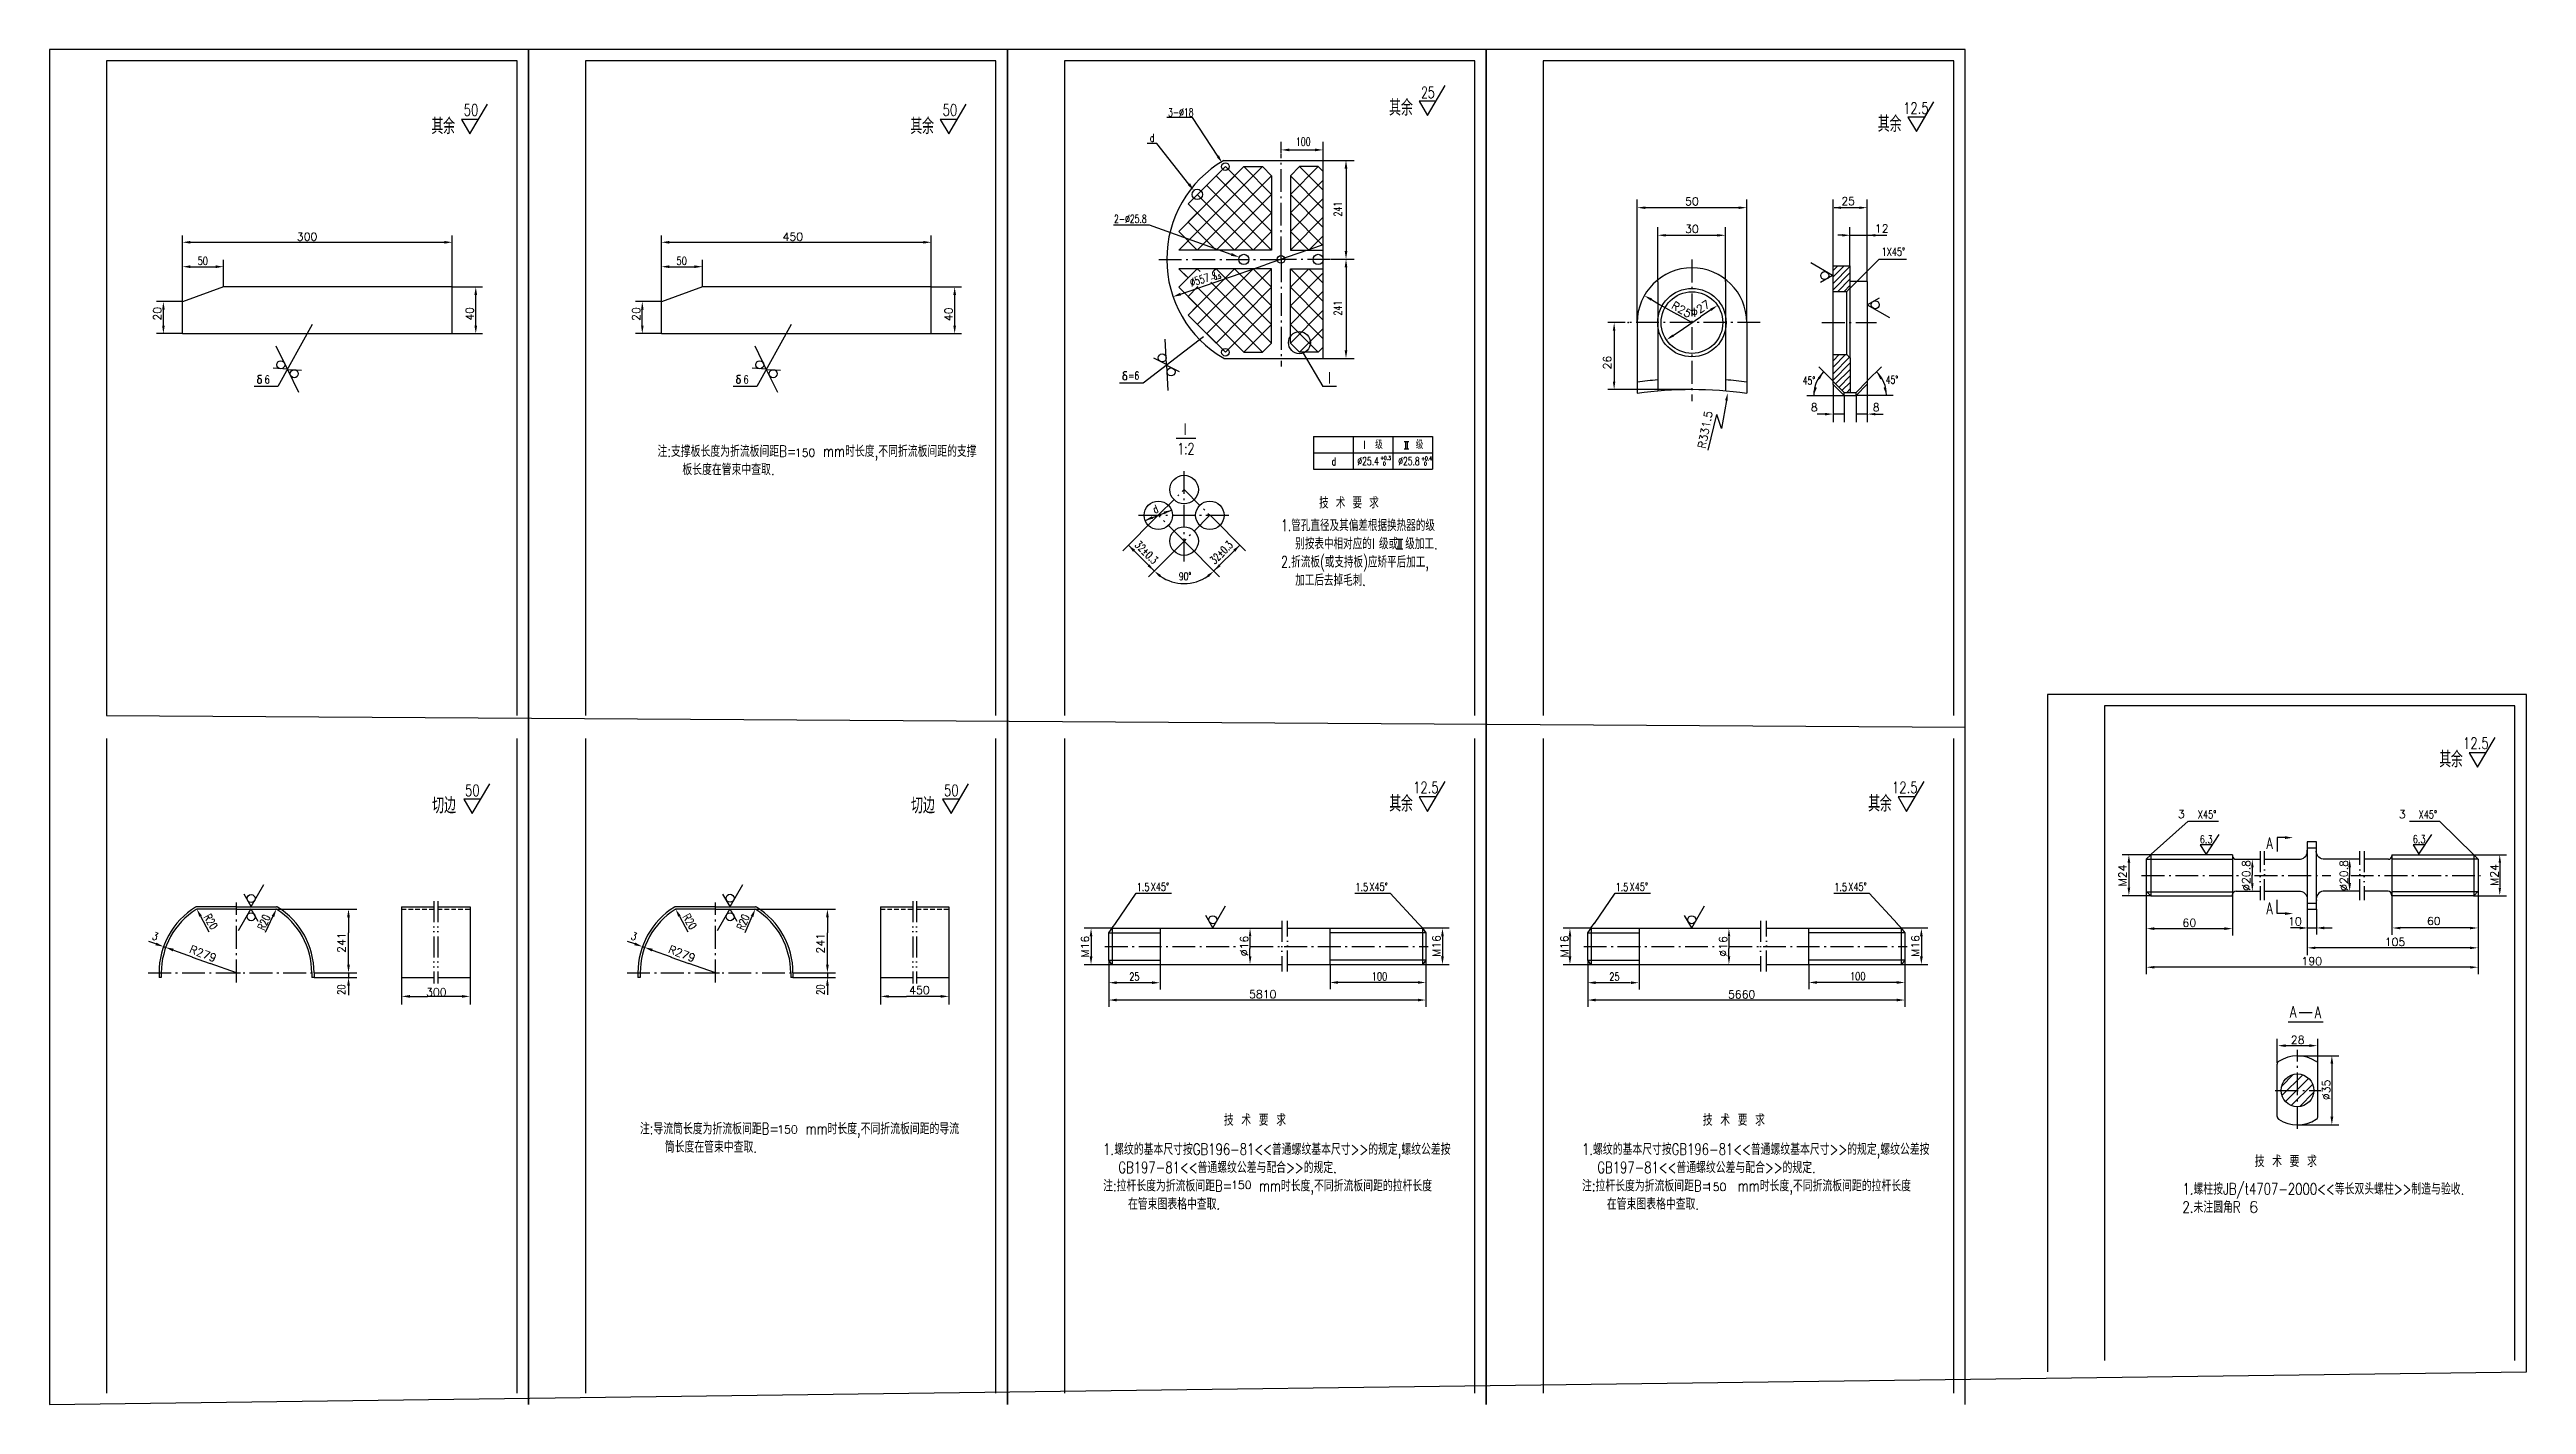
# Model space of a CAD drawing. Extents: x 0 to 2851, y -28 to 1393.
# Drawn here: x 0 to 1086, y 0 to 594 of the extents above; entities that cross this region are included whole.
import ezdxf
from ezdxf.enums import TextEntityAlignment as Align

# ---------------------------------------------------------------- set-up
doc = ezdxf.new("R2010")
doc.units = 0
doc.header["$LTSCALE"] = 8
doc.header["$MEASUREMENT"] = 0
for name, pattern in [('CENTER', [1.85, 1.25, -0.25, 0.1, -0.25]), ('HIDDEN', [0.375, 0.25, -0.125]), ('PHANTOM', [1.902, 1.15, -0.25, 0.001, -0.25, 0.001, -0.25])]:
    doc.linetypes.add(name, pattern=pattern)
doc.layers.get('0').update_dxf_attribs({"linetype": 'CONTINUOUS'})
for name, color, linetype in [('CC', 3, 'CONTINUOUS'), ('CW', 1, 'CONTINUOUS'), ('DD', 3, 'PHANTOM'), ('HZ', 1, 'CONTINUOUS'), ('X', 3, 'CONTINUOUS'), ('XX', 2, 'HIDDEN'), ('YY', 3, 'CONTINUOUS'), ('ZX', 1, 'CENTER')]:
    doc.layers.add(name, color=color, linetype=linetype)
doc.styles.add('HZ', font='txt', dxfattribs={"bigfont": 'hztxt'})

msp = doc.modelspace()

# ---------------------------------------------------------------- texts
at = {"style": 'HZ'}
for s, height, width, p in [('I', 5, 0.7, (561.2, 447.6)), ('12.5', 5, 0.75, (1063.9, 287.4)), ('6.3', 3.5, 0.75, (945.7, 246)), ('A', 5, 0.75, (973.5, 243.6)), ('6.3', 3.5, 0.75, (1039.1, 246.1)), ('A', 5, 0.75, (973.5, 215)), ('A', 5, 0.75, (983.8, 169.6)), ('A', 5, 0.75, (994.7, 169.4))]:
    msp.add_text(s, height=height, dxfattribs=dict(at, width=width)).set_placement(p, align=Align.CENTER)
at = {"layer": 'CC', "style": 'HZ'}
for s, height, p in [('50', 3.5, (720.2, 525.7)), ('25', 3.5, (788.7, 525.8)), ('300 ', 3.5, (114.5, 510.2)), ('450 ', 3.5, (327.5, 510.2)), ('30', 3.5, (720.2, 513.6)), ('12', 3.5, (803.4, 513.8)), ('8 ', 3.5, (775.4, 435.4)), ('8 ', 3.5, (802.5, 435.4)), ('150', 3.5, (331.3, 415.5)), ('3  ', 3.5, (937.9, 257.1)), ('3  ', 3.5, (1034.8, 257)), ('60', 3.5, (938.3, 209.4)), ('10', 3.5, (984.6, 210)), ('60', 3.5, (1045.5, 210.2)), ('190', 3.5, (992, 192.6)), ('105', 3.5, (1028.5, 201)), ('300', 3.5, (169.6, 179)), (' 450', 3.5, (379.9, 179.9)), ('5810', 3.5, (532, 178.1)), ('5660', 3.5, (742, 178)), ('28', 3.5, (985.8, 158.1)), ('150', 3.5, (323.6, 118.8)), ('150', 3.5, (522.6, 94.5)), ('150', 3.5, (730.8, 93.6)), ('6', 5, (966.5, 84))]:
    msp.add_text(s, height=height, dxfattribs=at).set_placement(p, align=Align.CENTER)
for s, rotation, p in [(' 20', 90, (49, 476.6)), ('40 ', 90, (186, 479.7)), (' 20', 90, (259, 476.5)), ('40 ', 90, (396, 479.5)), ('R25', 330, (714.8, 478.5)), ('%%C27', 33, (724.8, 479)), ('26  ', 90, (684.8, 459.9)), ('R331.5', 79, (727.7, 427)), ('M24', 90, (910.8, 231.9)), ('%%C20.8', 90, (965, 231.9)), ('%%C20.8', 90, (1007.8, 231.9)), ('M24', 90, (1073.8, 232.1)), ('R279', 339, (66.7, 196)), ('241', 90, (129.8, 202.5)), ('R279', 339, (276.7, 196)), ('241', 90, (339.8, 202.2)), ('M16', 90, (455.8, 200.7)), ('%%C16', 90, (525.6, 201)), ('M16', 90, (609.9, 201)), ('M16', 90, (666, 200.8)), ('%%C16', 90, (735.6, 200.8)), ('M16', 90, (819.9, 201)), ('%%C35', 90, (1000.1, 137.9))]:
    msp.add_text(s, height=3.5, rotation=rotation, dxfattribs=at).set_placement(p, align=Align.CENTER)
at = {"layer": 'CW', "style": 'HZ'}
for s, height, width, p in [('3-%%C18', 3.5, 0.7, (490.5, 564.7)), ('100', 3.6, 0.7, (546.5, 551.8)), ('2-%%C25.8', 3.5, 0.7, (466.8, 518)), ('=6', 3.5, 0.7, (473, 449.3)), (' X45%%D', 3.5, 0.75, (939.7, 256.9)), (' X45%%D', 3.5, 0.75, (1036.5, 256.9))]:
    msp.add_text(s, height=height, dxfattribs=dict(at, width=width)).set_placement(p)
for s, height, width, p in [('d', 3.5, 0.7, (483.5, 553.5)), ('其', 7, 0.75, (1050.5, 279.3)), ('余', 7, 0.75, (1055.6, 279.3))]:
    msp.add_text(s, height=height, dxfattribs=dict(at, width=width)).set_placement(p, align=Align.CENTER)
at = {"layer": 'CW', "style": 'HZ', "width": 0.7}
for s, height, rotation, p in [('241', 3.6, 90, (566.7, 520.8)), ('%%c557', 3.6, 16.9422, (500.7, 490)), ('-0.5', 1.7, 14.6091, (509.3, 492.6)), ('0', 1.7, 14.6091, (510, 494.8)), ('241', 3.6, 90, (566.7, 477.4))]:
    msp.add_text(s, height=height, rotation=rotation, dxfattribs=at).set_placement(p)
at = {"layer": 'HZ', "style": 'HZ', "width": 0.75}
for s, p in [('        技 术 要 求', (937.9, 104.1)), ('1.螺柱按JB/t4707-2000<<等长双头螺柱>>制造与验收.', (935.3, 92)), ('2.未注圆角R ', (935.3, 84))]:
    msp.add_text(s, height=5, dxfattribs=at).set_placement(p)

# ---------------------------------------------------------------- blocks, each defined once
blk = doc.blocks.new('DLT1')
for p, q in [((185.3, 259.1), (193, 272.1)), ((189, 265.4), (181.6, 265.4)), ((181.6, 265.4), (185.3, 259.1)), ((82, 218.2), (64.5, 218.2)), ((82, 218.2), (99.5, 218.2)), ((88.3, 217.3), (82.7, 207.6)), ((88.4, 218.3), (85.3, 223.7)), ((88.3, 217.3), (91.4, 211.9)), ((88.4, 218.3), (94, 227.9)), ((154.4, 218.2), (154.4, 187.2)), ((154.4, 218.2), (168.5, 218.2)), ((170.2, 218.2), (184.4, 218.2)), ((184.4, 218.2), (184.4, 187.2)), ((82, 217.2), (64.8, 217.2)), ((82, 217.2), (99.2, 217.2)), ((48, 189.2), (48, 187.2)), ((49, 187.2), (48, 187.2)), ((49, 189.2), (49, 187.2)), ((115, 189.2), (115, 187.2)), ((116, 187.2), (115, 187.2)), ((116, 189.2), (116, 187.2)), ((154.4, 187.2), (168.5, 187.2)), ((170.2, 187.2), (184.4, 187.2))]:
    blk.add_line(p, q)
for centre in [(88.4, 221.8), (88.4, 213.8)]:
    blk.add_circle(centre, 1.75)
for centre, radius, start, end in [((82, 189.2), 34, 121.9527, 180), ((64.5, 217.2), 1, 90, 121.9527), ((99.5, 217.2), 1, 58.0473, 90), ((82, 189.2), 34, 0, 58.0473), ((82, 189.2), 33, 122.4617, 180), ((64.8, 216.2), 1, 90, 122.4617), ((99.2, 216.2), 1, 57.5383, 90), ((82, 189.2), 33, 0, 57.5383)]:
    blk.add_arc(centre, radius, start, end)
at = {"layer": 'CC'}
for p, q in [((66.2, 214.1), (69.9, 207.2)), ((97.9, 214), (94.6, 206.9)), ((99.3, 217.2), (134.7, 217.2)), ((131.1, 213.6), (131.1, 206.8)), ((131.1, 199.6), (131.1, 206.8)), ((46.6, 201.9), (43.5, 203)), ((50, 200.7), (50.9, 200.4)), ((54.3, 199.2), (62.6, 196.3)), ((62.5, 196.1), (70.4, 193.3)), ((131.1, 192.8), (131.1, 199.6)), ((82, 189.2), (70.4, 193.3)), ((80.2, 189.2), (83.8, 189.2)), ((80.2, 189.2), (83.8, 189.2)), ((80.2, 189.2), (83.8, 189.2)), ((80.2, 189.2), (83.8, 189.2)), ((80.2, 189.2), (83.8, 189.2)), ((80.2, 189.2), (83.8, 189.2)), ((80.2, 189.2), (83.8, 189.2)), ((82, 187.4), (82, 191)), ((82, 187.4), (82, 191)), ((82, 187.4), (82, 191)), ((82, 187.4), (82, 191)), ((82, 187.4), (82, 191)), ((82, 187.4), (82, 191)), ((82, 187.4), (82, 191)), ((116, 189.2), (134.7, 189.2)), ((116, 187.2), (134.7, 187.2)), ((131.1, 189.2), (131.1, 186.8)), ((154.4, 187.2), (154.4, 175.3)), ((184.4, 187.2), (184.4, 175.3)), ((131.1, 183.6), (131.1, 179.4)), ((158, 178.9), (165.8, 178.9)), ((173, 178.9), (165.8, 178.9)), ((180.8, 178.9), (173, 178.9))]:
    blk.add_line(p, q, dxfattribs=at)
for points in [[(65.7, 213.8), (66.8, 214.3), (64.5, 217.2)], [(98.5, 213.7), (97.4, 214.2), (99.5, 217.2)], [(131.7, 213.6), (130.5, 213.6), (131.1, 217.2)], [(46.8, 202.5), (46.4, 201.3), (50, 200.7)], [(54.1, 198.6), (54.5, 199.8), (50.9, 200.4)], [(131.7, 192.8), (130.5, 192.8), (131.1, 189.2)], [(131.7, 183.6), (130.5, 183.6), (131.1, 187.2)], [(158, 178.3), (158, 179.5), (154.4, 178.9)], [(180.8, 178.3), (180.8, 179.5), (184.4, 178.9)]]:
    blk.add_solid(points, dxfattribs=at)
at = {"layer": 'DD'}
for p, q in [((168.5, 220.6), (168.5, 184.6)), ((170.2, 220.6), (170.2, 184.6))]:
    blk.add_line(p, q, dxfattribs=at)
at = {"layer": 'XX', "linetype": 'HIDDEN'}
for p, q in [((154.4, 217.2), (168.5, 217.2)), ((170.2, 217.2), (184.4, 217.2))]:
    blk.add_line(p, q, dxfattribs=at)
at = {"layer": 'ZX'}
for p, q in [((82, 185), (82, 220)), ((43.3, 189.2), (115.4, 189.2))]:
    blk.add_line(p, q, dxfattribs=at)
at = {"style": 'HZ', "width": 0.75}
blk.add_text('50', height=5, dxfattribs=at).set_placement((185.4, 266.7), align=Align.CENTER)
at = {"layer": 'CW', "style": 'HZ', "width": 0.75}
for s, rotation, p in [('3', 340.1778, (44.7, 204)), ('R20', 299.5559, (67.5, 213.8)), ('R20', 66.1194, (94.2, 207.5)), ('20', 90, (129.7, 179.6))]:
    blk.add_text(s, height=3.5, rotation=rotation, dxfattribs=at).set_placement(p)
at = {"layer": 'HZ', "linetype": 'Continuous', "style": 'HZ', "width": 0.75}
blk.add_text('切边', height=7, dxfattribs=at).set_placement((173, 259.1), align=Align.CENTER)
blk = doc.blocks.new('ZCB1')
for p, q in [((184.3, 260), (192, 273.1)), ((188, 266.4), (180.6, 266.4)), ((180.6, 266.4), (184.3, 260)), ((76.3, 192.9), (58.3, 186.4)), ((58.3, 172.5), (58.3, 186.4)), ((176.6, 192.9), (76.3, 192.9)), ((176.6, 172.5), (176.6, 192.9)), ((58.3, 172.5), (176.6, 172.5)), ((104.3, 156.9), (99.4, 166.9)), ((104.3, 156.9), (98.1, 157.3)), ((104.3, 156.8), (109.2, 146.8)), ((104.3, 156.8), (110.5, 156.4))]:
    blk.add_line(p, q)
for centre in [(101.4, 158.8), (107.3, 154.9)]:
    blk.add_circle(centre, 1.75)
at = {"layer": 'CC'}
for p, q in [((58.3, 204.8), (58.3, 215.5)), ((61.8, 212.5), (173.9, 212.5)), ((176.6, 193), (176.6, 215.5)), ((58.3, 186.5), (58.3, 204.8)), ((61.8, 201.8), (73.7, 201.8)), ((76.3, 193), (76.3, 204.8)), ((58.2, 186.5), (46.9, 186.5)), ((176.7, 192.9), (189.9, 192.9)), ((186.9, 176), (186.9, 190.2)), ((49.9, 175.7), (49.9, 183.5)), ((58.2, 172.5), (46.9, 172.5)), ((176.7, 172.5), (189.9, 172.5))]:
    blk.add_line(p, q, dxfattribs=at)
for points in [[(61.8, 211.9), (61.8, 213.1), (58.3, 212.5)], [(173.1, 211.9), (173.1, 213.1), (176.6, 212.5)], [(61.8, 201.2), (61.8, 202.4), (58.3, 201.8)], [(72.8, 201.2), (72.8, 202.4), (76.3, 201.8)], [(50.5, 183), (49.4, 183), (49.9, 186.5)], [(187.5, 189.4), (186.3, 189.4), (186.9, 192.9)], [(50.5, 175.9), (49.4, 175.9), (49.9, 172.4)], [(187.5, 176), (186.3, 176), (186.9, 172.5)]]:
    blk.add_solid(points, dxfattribs=at)
at = {"layer": 'CW'}
for p, q in [((91.4, 152.4), (91.2, 152.2)), ((91.2, 152.2), (91.2, 151.9)), ((91.6, 152.6), (91.4, 152.4)), ((91.5, 153.9), (91.6, 154.1)), ((91.5, 153.5), (91.5, 153.9)), ((91.6, 153.2), (91.5, 153.5)), ((91.6, 154.1), (91.9, 154.3)), ((91.8, 153), (91.6, 153.2)), ((91.7, 152.7), (91.6, 152.6)), ((92.1, 152.8), (91.7, 152.7)), ((92.2, 152.8), (91.8, 153)), ((91.9, 154.3), (92.2, 154.3)), ((92.2, 154.3), (93, 154.3)), ((92.4, 152.7), (92.2, 152.8)), ((92.6, 152.6), (92.4, 152.7)), ((92.8, 152.4), (92.6, 152.6)), ((92.9, 152.2), (92.8, 152.4)), ((93, 151.8), (92.9, 152.2)), ((91.2, 151.9), (91.2, 151.4)), ((91.2, 151.4), (91.2, 151.2)), ((91.2, 151.2), (91.4, 151)), ((91.4, 151), (91.7, 150.8)), ((91.7, 150.8), (92, 150.7)), ((92, 150.7), (92.4, 150.8)), ((92.4, 150.8), (92.7, 150.9)), ((92.7, 150.9), (92.9, 151.1)), ((92.9, 151.1), (93, 151.8))]:
    blk.add_line(p, q, dxfattribs=at)
at = {"layer": 'X'}
for p, q in [((115.2, 176.4), (100.1, 149.3)), ((100.1, 149.3), (89.8, 149.3))]:
    blk.add_line(p, q, dxfattribs=at)
at = {"style": 'HZ', "width": 0.75}
blk.add_text('50', height=5, dxfattribs=at).set_placement((184.8, 268), align=Align.CENTER)
at = {"layer": 'CW', "style": 'HZ', "width": 0.75}
for s, height, p in [('其', 7, (170.1, 259.9)), ('余', 7, (175.2, 259.9)), ('50', 3.5, (67.2, 202.6))]:
    blk.add_text(s, height=height, dxfattribs=at).set_placement(p, align=Align.CENTER)
at = {"layer": 'HZ', "style": 'HZ', "width": 0.75}
blk.add_text('6', height=3.5, dxfattribs=at).set_placement((94.3, 150.6))
blk = doc.blocks.new('ZCB2')
for p, q in [((184.3, 260), (192, 273.1)), ((188, 266.4), (180.6, 266.4)), ((180.6, 266.4), (184.3, 260)), ((76.3, 192.9), (58.3, 186.4)), ((58.3, 172.5), (58.3, 186.4)), ((176.6, 192.9), (76.3, 192.9)), ((176.6, 172.5), (176.6, 192.9)), ((58.3, 172.5), (176.6, 172.5)), ((104.3, 156.9), (99.4, 166.9)), ((104.3, 156.9), (98.1, 157.3)), ((104.3, 156.8), (109.2, 146.8)), ((104.3, 156.8), (110.5, 156.4))]:
    blk.add_line(p, q)
for centre in [(101.4, 158.8), (107.3, 154.9)]:
    blk.add_circle(centre, 1.75)
at = {"layer": 'CC'}
for p, q in [((58.3, 204.8), (58.3, 215.5)), ((61.8, 212.5), (173.9, 212.5)), ((176.6, 193), (176.6, 215.5)), ((58.3, 186.5), (58.3, 204.8)), ((61.8, 201.8), (73.7, 201.8)), ((76.3, 193), (76.3, 204.8)), ((58.2, 186.5), (46.9, 186.5)), ((176.7, 192.9), (189.9, 192.9)), ((186.9, 176), (186.9, 190.2)), ((49.9, 175.7), (49.9, 183.5)), ((58.2, 172.5), (46.9, 172.5)), ((176.7, 172.5), (189.9, 172.5))]:
    blk.add_line(p, q, dxfattribs=at)
for points in [[(61.8, 211.9), (61.8, 213.1), (58.3, 212.5)], [(173.1, 211.9), (173.1, 213.1), (176.6, 212.5)], [(61.8, 201.2), (61.8, 202.4), (58.3, 201.8)], [(72.8, 201.2), (72.8, 202.4), (76.3, 201.8)], [(50.5, 183), (49.4, 183), (49.9, 186.5)], [(187.5, 189.4), (186.3, 189.4), (186.9, 192.9)], [(50.5, 175.9), (49.4, 175.9), (49.9, 172.4)], [(187.5, 176), (186.3, 176), (186.9, 172.5)]]:
    blk.add_solid(points, dxfattribs=at)
at = {"layer": 'CW'}
for p, q in [((91.4, 152.4), (91.2, 152.2)), ((91.2, 152.2), (91.2, 151.9)), ((91.6, 152.6), (91.4, 152.4)), ((91.5, 153.9), (91.6, 154.1)), ((91.5, 153.5), (91.5, 153.9)), ((91.6, 153.2), (91.5, 153.5)), ((91.6, 154.1), (91.9, 154.3)), ((91.8, 153), (91.6, 153.2)), ((91.7, 152.7), (91.6, 152.6)), ((92.1, 152.8), (91.7, 152.7)), ((92.2, 152.8), (91.8, 153)), ((91.9, 154.3), (92.2, 154.3)), ((92.2, 154.3), (93, 154.3)), ((92.4, 152.7), (92.2, 152.8)), ((92.6, 152.6), (92.4, 152.7)), ((92.8, 152.4), (92.6, 152.6)), ((92.9, 152.2), (92.8, 152.4)), ((93, 151.8), (92.9, 152.2)), ((91.2, 151.9), (91.2, 151.4)), ((91.2, 151.4), (91.2, 151.2)), ((91.2, 151.2), (91.4, 151)), ((91.4, 151), (91.7, 150.8)), ((91.7, 150.8), (92, 150.7)), ((92, 150.7), (92.4, 150.8)), ((92.4, 150.8), (92.7, 150.9)), ((92.7, 150.9), (92.9, 151.1)), ((92.9, 151.1), (93, 151.8))]:
    blk.add_line(p, q, dxfattribs=at)
at = {"layer": 'X'}
for p, q in [((115.2, 176.4), (100.1, 149.3)), ((100.1, 149.3), (89.8, 149.3))]:
    blk.add_line(p, q, dxfattribs=at)
at = {"style": 'HZ', "width": 0.75}
blk.add_text('50', height=5, dxfattribs=at).set_placement((184.8, 268), align=Align.CENTER)
at = {"layer": 'CW', "style": 'HZ', "width": 0.75}
for s, height, p in [('其', 7, (170.1, 259.9)), ('余', 7, (175.2, 259.9)), ('50', 3.5, (67.2, 202.6))]:
    blk.add_text(s, height=height, dxfattribs=at).set_placement(p, align=Align.CENTER)
at = {"layer": 'HZ', "style": 'HZ', "width": 0.75}
for s, height, p in [('6', 3.5, (94.3, 150.6)), ('注:支撑板长度为折流板间距B=   mm时长度,不同折流板间距的支撑', 5, (56.6, 118.4)), ('   板长度在管束中查取.', 5, (56.6, 110.4))]:
    blk.add_text(s, height=height, dxfattribs=at).set_placement(p)
blk = doc.blocks.new('ZLBFG1')
for p, q in [((180.6, 274.4), (184.3, 268.1)), ((188, 274.4), (180.6, 274.4)), ((184.3, 268.1), (192, 281.2)), ((134.3, 127.3), (134.3, 113.1)), ((134.3, 127.3), (186.5, 127.3)), ((186.5, 127.3), (186.5, 113.1)), ((134.3, 113.1), (186.5, 113.1)), ((66.1, 92.8), (66.3, 92.8)), ((66.2, 92.7), (66.2, 92.9))]:
    blk.add_line(p, q)
for centre in [(77.5, 104.1), (66.2, 92.8), (88.8, 92.8), (77.5, 81.5)]:
    blk.add_circle(centre, 6.25)
at = {"layer": 'CC'}
for p, q in [((66.1, 92.8), (50.6, 77.2)), ((60.4, 90.6), (72, 95.1)), ((88.9, 92.8), (104.4, 77.2)), ((53.1, 79.7), (64.4, 68.4)), ((61.9, 65.9), (77.5, 81.5)), ((93.1, 65.9), (77.5, 81.5)), ((101.9, 79.7), (90.6, 68.4))]:
    blk.add_line(p, q, dxfattribs=at)
blk.add_arc((77.5, 81.5), 18.6, 235.8232, 304.1768, dxfattribs=at)
for points in [[(63.4, 92.4), (63.9, 91.3), (60.4, 90.6)], [(68.9, 93.3), (68.5, 94.4), (72, 95.1)], [(55.1, 76.8), (56, 77.7), (53.1, 79.7)], [(99.9, 76.8), (99, 77.7), (101.9, 79.7)], [(61.5, 70.5), (62.3, 71.3), (64.4, 68.4)], [(67.4, 66.6), (66.7, 65.7), (64.4, 68.4)], [(87.6, 66.6), (88.3, 65.7), (90.6, 68.4)], [(93.5, 70.5), (92.7, 71.3), (90.6, 68.4)]]:
    blk.add_solid(points, dxfattribs=at)
at = {"layer": 'CW'}
for p, q in [((174, 125.2), (176.1, 125.2)), ((174, 121.9), (176.1, 121.9)), ((174.6, 125.2), (174.6, 122.1)), ((175.4, 122.1), (175.4, 125.2)), ((170.7, 82.3), (173.4, 82.3)), ((173.4, 77.9), (170.7, 77.9)), ((171.6, 82.3), (171.6, 77.9)), ((172.5, 82.3), (172.5, 77.9))]:
    blk.add_line(p, q, dxfattribs=at)
at = {"layer": 'X'}
for p, q in [((74.1, 126.6), (82.7, 126.6)), ((134.3, 120.2), (186.5, 120.2)), ((151.6, 127.3), (151.6, 113.1)), ((169, 127.3), (169, 113.2))]:
    blk.add_line(p, q, dxfattribs=at)
at = {"layer": 'ZX'}
for p, q in [((77.5, 72.6), (77.5, 113.2)), ((66.2, 92.8), (77.5, 104.1)), ((77.5, 104.1), (88.8, 92.8)), ((57.5, 92.8), (98.3, 92.8)), ((77.5, 81.5), (66.2, 92.8)), ((88.8, 92.8), (77.5, 81.5))]:
    blk.add_line(p, q, dxfattribs=at)
at = {"style": 'HZ', "width": 0.7}
for s, p in [('25', (184.4, 275.7)), ('I', (78, 128.1)), ('1:2', (78.3, 119.5))]:
    blk.add_text(s, height=5, dxfattribs=at).set_placement(p, align=Align.CENTER)
at = {"layer": 'CW', "style": 'HZ'}
for s, height, width, p in [('其', 7, 0.75, (170, 268)), ('余', 7, 0.75, (175.2, 268)), ('%%c25.4', 3.5, 0.7, (158.2, 114.8)), ('%%c25.8', 3.5, 0.7, (176.1, 114.8)), ('I', 4.5, 0.7, (160.6, 78.1))]:
    blk.add_text(s, height=height, dxfattribs=dict(at, width=width)).set_placement(p, align=Align.CENTER)
at = {"layer": 'CW', "style": 'HZ', "width": 0.7}
for s, height, p in [('I', 3.5, (156.2, 121.9)), ('级', 3.5, (161.3, 121.9)), ('级', 3.5, (179.1, 121.9)), ('d', 3.5, (142.2, 114.7)), ('+0.3', 1.7, (163.5, 117.1)), ('0', 1.7, (164.7, 114.6)), ('+0.4', 1.7, (181.5, 116.9)), ('0', 1.7, (182.7, 114.6)), ('90%%D', 3.5, (75.2, 64.3))]:
    blk.add_text(s, height=height, dxfattribs=at).set_placement(p)
blk.add_text('d', height=3.5, rotation=21.9068, dxfattribs=at).set_placement((65.6, 93.9), align=Align.CENTER)
for rotation, p in [(315, (55.6, 79.5)), (45, (90.9, 71.1))]:
    blk.add_text('32%%P0.3', height=3.5, rotation=rotation, dxfattribs=at).set_placement(p)
at = {"layer": 'HZ', "style": 'HZ', "width": 0.7}
for s, p in [('           技 术 要 求', (99.4, 95.8)), ('1.管孔直径及其偏差根据换热器的级', (120, 85.9)), ('  别按表中相对应的 级或 级加工.', (120, 77.9)), ('2.折流板(或支持板)应矫平后加工,', (120, 69.9)), ('  加工后去掉毛刺.', (120, 61.9))]:
    blk.add_text(s, height=5, dxfattribs=at).set_placement(p)
blk = doc.blocks.new('*X18')
at = {"color": 0}
for p, q in [((152.1, 157.7), (157.6, 163.3)), ((152.1, 160.6), (154.8, 163.3)), ((152.1, 154.9), (159.3, 162.1)), ((152.1, 152.1), (159.6, 159.6)), ((153.2, 150.4), (159.6, 156.7)), ((154.7, 149), (159.6, 153.9)), ((156.1, 147.6), (159.6, 151.1)), ((158.1, 146.7), (159.6, 148.2))]:
    blk.add_line(p, q, dxfattribs=at)
blk = doc.blocks.new('*X19')
at = {"color": 0}
for p, q in [((152.1, 197.3), (156.9, 202.2)), ((152.1, 200.2), (154.1, 202.2)), ((152.1, 194.5), (159.5, 201.9)), ((152.1, 191.7), (159.5, 199.1)), ((154.1, 190.9), (159.5, 196.3)), ((156.9, 190.9), (159.5, 193.5))]:
    blk.add_line(p, q, dxfattribs=at)
blk = doc.blocks.new('ZE')
for p, q in [((188.6, 261), (196.3, 274.1)), ((184.9, 267.4), (188.6, 261)), ((192.3, 267.4), (184.9, 267.4)), ((151.9, 197.9), (142.3, 203.5)), ((151.9, 197.9), (146.5, 194.8)), ((152.1, 190.9), (152.1, 202.2)), ((152.1, 202.2), (159.5, 202.2)), ((159.5, 202.2), (159.5, 192.7)), ((75.2, 195.1), (75.2, 177.3)), ((104.9, 195.3), (104.9, 177.3)), ((152.1, 163.3), (152.1, 190.9)), ((152.1, 190.9), (158.1, 190.9)), ((158.1, 190.9), (159.5, 192.4)), ((158.1, 163.3), (158.1, 190.9)), ((159.5, 192.7), (159.5, 161.9)), ((167.1, 195.3), (167.1, 150.3)), ((167.1, 185.1), (172.5, 188.2)), ((167.1, 185.1), (176.8, 179.5)), ((66.2, 177.3), (66.2, 177.3)), ((66.2, 177.3), (66.2, 153.8)), ((75.2, 177.3), (75.2, 154.8)), ((104.9, 177.3), (104.9, 154.8)), ((114.2, 177.3), (114.2, 153.8)), ((152.1, 150.3), (152.1, 163.3)), ((152.1, 163.3), (158.1, 163.3)), ((158.1, 163.3), (159.5, 161.9)), ((158.1, 163.3), (158.1, 163.3)), ((66.2, 153.8), (66.2, 146.3)), ((75.2, 154.8), (75.2, 147.3)), ((104.9, 154.8), (104.9, 147.3)), ((114.2, 153.8), (114.2, 146.3)), ((159.6, 161.9), (159.6, 146.7)), ((156.9, 146.7), (152, 151.6)), ((156.9, 145.4), (152, 150.3)), ((156.9, 145.4), (156.9, 146.7)), ((156.9, 146.7), (156.9, 146.7)), ((156.9, 146.7), (160, 146.7)), ((156.9, 145.4), (162.2, 145.4)), ((158.7, 146.7), (158.7, 146.7)), ((160, 146.7), (162.2, 146.7)), ((162.2, 146.7), (167.1, 151.6)), ((162.2, 145.4), (167.1, 150.3)), ((162.2, 146.7), (162.2, 146.7)), ((162.2, 145.4), (162.2, 146.7))]:
    blk.add_line(p, q)
at = {"linetype": 'Continuous'}
blk.add_line((167.1, 195.3), (159.5, 195.3), dxfattribs=at)
at = {"const_width": 0.25}
for points in [[(156.8, 137.1, 1), (157, 137.1, 1)], [(162.1, 137.2, 1), (162.4, 137.2, 1)]]:
    blk.add_lwpolyline(points, format="xyb", close=True, dxfattribs=at)
for centre, radius in [((148.4, 197.9), 1.75), ((90.2, 177.3), 15), ((90.2, 177.3), 13.5), ((170.6, 185.1), 1.75)]:
    blk.add_circle(centre, radius)
for centre, radius, start, end in [((90.2, 177.3), 24, 0, 180), ((90.2, -28.4), 181.2, 94.7483, 97.611), ((90.2, -28.4), 181.2, 82.389, 85.3502), ((90.2, -28.7), 176.6, 82.191, 97.809)]:
    blk.add_arc(centre, radius, start, end)
blk.add_point((62.2, 177.3))
at = {"layer": 'CC'}
for p, q in [((66.2, 177.3), (66.2, 231.2)), ((114.2, 177.3), (114.2, 231.2)), ((152.1, 202.3), (152.1, 231.2)), ((167.1, 195.3), (167.1, 231.2)), ((69.7, 227.7), (110.7, 227.7)), ((75.2, 195.1), (75.2, 219.1)), ((104.9, 195.3), (104.9, 219.1)), ((152.5, 227.7), (164.5, 227.7)), ((159.5, 202.3), (159.5, 219.1)), ((167.1, 195.3), (167.1, 219.1)), ((78.7, 215.6), (101.4, 215.6)), ((156.1, 215.6), (154.1, 215.6)), ((159.7, 215.6), (170, 215.6)), ((170.6, 215.6), (175.7, 215.6)), ((159.6, 192.4), (172.3, 205.1)), ((172.3, 205.1), (184.3, 205.1)), ((72.4, 187.4), (76, 185.3)), ((76, 185.3), (83.6, 181)), ((81.9, 171.7), (86.5, 174.7)), ((90.2, 177.3), (83.6, 181)), ((86.5, 174.7), (93.9, 179.8)), ((90.1, 177.3), (90.3, 177.3)), ((90.1, 177.3), (90.3, 177.3)), ((90.1, 177.3), (90.3, 177.3)), ((90.2, 177.2), (90.2, 177.4)), ((90.2, 177.2), (90.2, 177.4)), ((90.2, 177.2), (90.2, 177.4)), ((98.5, 182.9), (93.9, 179.8)), ((145.8, 157.9), (152, 151.7)), ((173.3, 157.9), (167.1, 151.7)), ((105.3, 143.1), (103.1, 130.8)), ((140.6, 145.4), (156.8, 145.4)), ((152.1, 150.3), (152.1, 133.6)), ((156.9, 145.5), (156.9, 133.7)), ((162.2, 145.5), (162.2, 133.7)), ((178.5, 145.4), (162.3, 145.4)), ((167.1, 150.3), (167.1, 133.7)), ((103.1, 130.8), (101.1, 137)), ((149.7, 137.2), (145.1, 137.2)), ((157, 137.2), (152.1, 137.2)), ((167.1, 137.2), (162.2, 137.2)), ((170.6, 137.2), (174.1, 137.2))]:
    blk.add_line(p, q, dxfattribs=at)
at = {"layer": 'CC', "color": 3}
for p, q in [((59.7, 177.3), (53.3, 177.3)), ((56.1, 173.8), (56.1, 151.4)), ((90.2, 147.9), (53.3, 147.9)), ((97.3, 121.3), (101.1, 137))]:
    blk.add_line(p, q, dxfattribs=at)
at = {"layer": 'CC'}
for centre, start, end in [((157.7, 145.5), 133.7173, 180.1372), ((161.4, 145.5), 359.8628, 46.2827)]:
    blk.add_arc(centre, 14.1, start, end, dxfattribs=at)
for points in [[(69.7, 227.1), (69.7, 228.2), (66.2, 227.7)], [(110.7, 227.1), (110.7, 228.2), (114.2, 227.7)], [(155.6, 227.1), (155.6, 228.2), (152.1, 227.7)], [(163.6, 227.1), (163.6, 228.2), (167.1, 227.7)], [(78.7, 215), (78.7, 216.1), (75.2, 215.6)], [(101.4, 215), (101.4, 216.1), (104.9, 215.6)], [(156.1, 215), (156.1, 216.1), (159.6, 215.6)], [(170.6, 215), (170.6, 216.1), (167.1, 215.6)], [(72.1, 186.9), (72.7, 187.9), (69.3, 189.1)], [(98.8, 182.4), (98.2, 183.4), (101.4, 184.8)], [(82.3, 171.2), (81.6, 172.1), (79, 169.7)], [(146.3, 152.4), (145.4, 153.1), (147.9, 155.6)], [(172.8, 152.4), (173.7, 153.1), (171.2, 155.6)], [(105.9, 143), (104.7, 143.2), (105.9, 146.5)], [(145, 148.8), (143.8, 149), (143.6, 145.5)], [(174.2, 148.8), (175.3, 149), (175.5, 145.5)], [(148.6, 136.6), (148.6, 137.7), (152.1, 137.2)], [(170.6, 136.6), (170.6, 137.7), (167.1, 137.2)]]:
    blk.add_solid(points, dxfattribs=at)
at = {"layer": 'CC', "color": 3}
for points in [[(56.6, 173.8), (55.5, 173.8), (56.1, 177.3)], [(56.6, 151.4), (55.5, 151.4), (56.1, 147.9)]]:
    blk.add_solid(points, dxfattribs=at)
at = {"layer": 'ZX'}
for p, q in [((90.2, 204.9), (90.2, 142.9)), ((120.1, 177.3), (59.8, 177.3)), ((147.2, 177.3), (171.1, 177.3))]:
    blk.add_line(p, q, dxfattribs=at)
at = {"layer": 'YY'}
for name in ['*X19', '*X18']:
    blk.add_blockref(name, (0, 0), dxfattribs=at)
at = {"style": 'HZ', "width": 0.75}
blk.add_text('12.5', height=5, dxfattribs=at).set_placement((188.4, 268.8), align=Align.CENTER)
at = {"layer": 'CW', "style": 'HZ'}
for s, height, width, p in [('其', 7, 0.75, (174.3, 260.9)), ('余', 7, 0.75, (179.5, 260.9)), ('1X45%%D', 3.5, 0.75, (178.5, 206.6)), ('45%%d', 3.5, 0.7, (141.5, 150.1)), ('45%%d', 3.5, 0.7, (177.9, 150.5))]:
    blk.add_text(s, height=height, dxfattribs=dict(at, width=width)).set_placement(p, align=Align.CENTER)
blk = doc.blocks.new('LG2')
for p, q in [((184.3, 260), (192, 273.1)), ((188, 266.4), (180.6, 266.4)), ((180.6, 266.4), (184.3, 260)), ((90.1, 209), (95.7, 218.6)), ((44.5, 206.8), (46, 208.8)), ((44.5, 194.8), (44.5, 206.8)), ((46, 208.8), (120.3, 208.8)), ((90.1, 209), (87, 214.4)), ((123, 208.8), (182, 208.8)), ((141.5, 192.8), (141.5, 208.8)), ((182, 208.8), (183.5, 206.8)), ((182, 208.8), (182, 192.8)), ((183.5, 206.8), (183.5, 194.8)), ((46, 192.8), (44.5, 194.8)), ((120.3, 192.8), (46, 192.8)), ((182, 192.8), (123, 192.8)), ((183.5, 194.8), (182, 192.8))]:
    blk.add_line(p, q)
for points in [[(46, 208.8), (46, 192.8)], [(67, 208.8), (67, 192.8)]]:
    blk.add_lwpolyline(points)
blk.add_circle((90.1, 212.5), 1.75)
at = {"layer": 'CC'}
for p, q in [((47.4, 210.9), (56.5, 224.1)), ((180.3, 210.7), (167.9, 224.1)), ((46, 208.8), (33.7, 208.8)), ((45.9, 208.9), (47.5, 211)), ((182, 208.9), (180.1, 210.9)), ((193.7, 208.8), (182, 208.8)), ((36.7, 205.2), (36.7, 196.1)), ((106.4, 205), (106.4, 201.5)), ((106.4, 201.5), (106.4, 199.9)), ((106.4, 196.4), (106.4, 199.9)), ((190.8, 205.2), (190.8, 196.2)), ((46, 192.8), (33.7, 192.8)), ((44.5, 194.8), (44.5, 174.3)), ((44.5, 194.8), (44.5, 176)), ((63.3, 184.9), (48, 184.9)), ((67, 192.8), (67, 181.9)), ((141.5, 192.8), (141.5, 182)), ((180, 185), (145.1, 185)), ((193.7, 192.8), (182, 192.8)), ((183.5, 194.8), (183.5, 174.3)), ((180, 177.3), (47.7, 177.3))]:
    blk.add_line(p, q, dxfattribs=at)
for points in [[(37.3, 205.2), (36.1, 205.2), (36.7, 208.7)], [(107, 205.2), (105.9, 205.2), (106.4, 208.7)], [(191.4, 205.2), (190.2, 205.2), (190.8, 208.7)], [(37.3, 196.4), (36.1, 196.4), (36.7, 192.9)], [(107, 196.4), (105.9, 196.4), (106.4, 192.9)], [(191.4, 196.4), (190.2, 196.4), (190.8, 192.9)], [(48, 184.3), (48, 185.5), (44.5, 184.9)], [(63.4, 184.3), (63.4, 185.5), (66.9, 184.9)], [(145, 184.4), (145, 185.6), (141.5, 185)], [(180, 184.4), (180, 185.6), (183.5, 185)], [(48, 176.7), (48, 177.9), (44.5, 177.3)], [(180, 176.7), (180, 177.9), (183.5, 177.3)]]:
    blk.add_solid(points, dxfattribs=at)
at = {"layer": 'DD'}
for p, q in [((120.3, 212), (120.3, 189.8)), ((122.9, 189.8), (122.9, 212))]:
    blk.add_line(p, q, dxfattribs=at)
at = {"layer": 'X'}
for p, q in [((56.5, 224.1), (72, 224.1)), ((152.4, 224.1), (167.9, 224.1)), ((44.5, 206.8), (67, 206.7)), ((183.5, 206.8), (141.4, 206.8)), ((44.5, 194.8), (67, 194.8)), ((183.5, 194.8), (141.5, 194.8))]:
    blk.add_line(p, q, dxfattribs=at)
at = {"layer": 'ZX'}
for p, q in [((42.8, 200.8), (100.2, 200.8)), ((106.6, 200.8), (184.5, 200.8))]:
    blk.add_line(p, q, dxfattribs=at)
at = {"style": 'HZ', "width": 0.75}
blk.add_text('12.5', height=5, dxfattribs=at).set_placement((183.5, 268), align=Align.CENTER)
at = {"layer": 'CW', "style": 'HZ', "width": 0.75}
for s, height, p in [('其', 7, (170.1, 259.9)), ('余', 7, (175.2, 259.9)), ('1.5', 3.5, (59.5, 225.1)), ('X45%%D', 3.5, (66.9, 225.2)), ('1.5', 3.5, (155.4, 225.1)), ('X45%%D', 3.5, (162.8, 225.2)), ('25', 3.5, (56.2, 185.8)), ('100', 3.5, (162.9, 186))]:
    blk.add_text(s, height=height, dxfattribs=at).set_placement(p, align=Align.CENTER)
at = {"layer": 'HZ', "style": 'HZ', "width": 0.75}
for s, p in [('          技 术 要 求', (58.6, 122.2)), ('1.螺纹的基本尺寸按GB196-81<<普通螺纹基本尺寸>>的规定,螺纹公差按', (42, 109.4)), ('注:拉杆长度为折流板间距B=   mm时长度,不同折流板间距的拉杆长度', (42, 93.4)), ('  GB197-81<<普通螺纹公差与配合>>的规定.', (42, 101.4)), ('   在管束图表格中查取.', (42, 85.4))]:
    blk.add_text(s, height=5, dxfattribs=at).set_placement(p)
blk = doc.blocks.new('LG1')
for p, q in [((184.3, 260), (192, 273.1)), ((188, 266.4), (180.6, 266.4)), ((180.6, 266.4), (184.3, 260)), ((90.1, 209), (95.7, 218.6)), ((44.5, 206.8), (46, 208.8)), ((44.5, 194.8), (44.5, 206.8)), ((46, 208.8), (120.3, 208.8)), ((90.1, 209), (87, 214.4)), ((123, 208.8), (182, 208.8)), ((141.5, 192.8), (141.5, 208.8)), ((182, 208.8), (183.5, 206.8)), ((182, 208.8), (182, 192.8)), ((183.5, 206.8), (183.5, 194.8)), ((46, 192.8), (44.5, 194.8)), ((120.3, 192.8), (46, 192.8)), ((182, 192.8), (123, 192.8)), ((183.5, 194.8), (182, 192.8))]:
    blk.add_line(p, q)
for points in [[(46, 208.8), (46, 192.8)], [(67, 208.8), (67, 192.8)]]:
    blk.add_lwpolyline(points)
blk.add_circle((90.1, 212.5), 1.75)
at = {"layer": 'CC'}
for p, q in [((47.4, 210.9), (56.5, 224.1)), ((180.3, 210.7), (167.9, 224.1)), ((46, 208.8), (33.7, 208.8)), ((45.9, 208.9), (47.5, 211)), ((182, 208.9), (180.1, 210.9)), ((193.7, 208.8), (182, 208.8)), ((36.7, 205.2), (36.7, 196.1)), ((106.4, 205), (106.4, 201.5)), ((106.4, 201.5), (106.4, 199.9)), ((106.4, 196.4), (106.4, 199.9)), ((190.8, 205.2), (190.8, 196.2)), ((46, 192.8), (33.7, 192.8)), ((44.5, 194.8), (44.5, 174.3)), ((44.5, 194.8), (44.5, 176)), ((63.3, 184.9), (48, 184.9)), ((67, 192.8), (67, 181.9)), ((141.5, 192.8), (141.5, 182)), ((180, 185), (145.1, 185)), ((193.7, 192.8), (182, 192.8)), ((183.5, 194.8), (183.5, 174.3)), ((180, 177.3), (47.7, 177.3))]:
    blk.add_line(p, q, dxfattribs=at)
for points in [[(37.3, 205.2), (36.1, 205.2), (36.7, 208.7)], [(107, 205.2), (105.9, 205.2), (106.4, 208.7)], [(191.4, 205.2), (190.2, 205.2), (190.8, 208.7)], [(37.3, 196.4), (36.1, 196.4), (36.7, 192.9)], [(107, 196.4), (105.9, 196.4), (106.4, 192.9)], [(191.4, 196.4), (190.2, 196.4), (190.8, 192.9)], [(48, 184.3), (48, 185.5), (44.5, 184.9)], [(63.4, 184.3), (63.4, 185.5), (66.9, 184.9)], [(145, 184.4), (145, 185.6), (141.5, 185)], [(180, 184.4), (180, 185.6), (183.5, 185)], [(48, 176.7), (48, 177.9), (44.5, 177.3)], [(180, 176.7), (180, 177.9), (183.5, 177.3)]]:
    blk.add_solid(points, dxfattribs=at)
at = {"layer": 'DD'}
for p, q in [((120.3, 212), (120.3, 189.8)), ((122.9, 189.8), (122.9, 212))]:
    blk.add_line(p, q, dxfattribs=at)
at = {"layer": 'X'}
for p, q in [((56.5, 224.1), (72, 224.1)), ((152.4, 224.1), (167.9, 224.1)), ((44.5, 206.8), (67, 206.7)), ((183.5, 206.8), (141.4, 206.8)), ((44.5, 194.8), (67, 194.8)), ((183.5, 194.8), (141.5, 194.8))]:
    blk.add_line(p, q, dxfattribs=at)
at = {"layer": 'ZX'}
for p, q in [((42.8, 200.8), (100.5, 200.8)), ((106.6, 200.8), (184.5, 200.8))]:
    blk.add_line(p, q, dxfattribs=at)
at = {"style": 'HZ', "width": 0.75}
blk.add_text('12.5', height=5, dxfattribs=at).set_placement((183.5, 268), align=Align.CENTER)
at = {"layer": 'CW', "style": 'HZ', "width": 0.75}
for s, height, p in [('其', 7, (170.1, 259.9)), ('余', 7, (175.2, 259.9)), ('1.5', 3.5, (59.5, 225.1)), ('X45%%D', 3.5, (66.9, 225.2)), ('1.5', 3.5, (155.4, 225.1)), ('X45%%D', 3.5, (162.8, 225.2)), ('25', 3.5, (55.7, 185.8)), ('100', 3.5, (163.2, 185.9))]:
    blk.add_text(s, height=height, dxfattribs=at).set_placement(p, align=Align.CENTER)
at = {"layer": 'HZ', "style": 'HZ', "width": 0.75}
for s, p in [('          技 术 要 求', (58.6, 122.2)), ('1.螺纹的基本尺寸按GB196-81<<普通螺纹基本尺寸>>的规定,螺纹公差按', (42, 109.4)), ('注:拉杆长度为折流板间距B=   mm时长度,不同折流板间距的拉杆长度', (42, 93.4)), ('  GB197-81<<普通螺纹公差与配合>>的规定.', (42, 101.4)), ('   在管束图表格中查取.', (42, 85.4))]:
    blk.add_text(s, height=5, dxfattribs=at).set_placement(p)
blk = doc.blocks.new('DLT2')
for p, q in [((185.3, 259.1), (193, 272.1)), ((189, 265.4), (181.6, 265.4)), ((181.6, 265.4), (185.3, 259.1)), ((82, 218.2), (64.5, 218.2)), ((82, 218.2), (99.5, 218.2)), ((88.3, 217.3), (82.7, 207.6)), ((88.4, 218.3), (85.3, 223.7)), ((88.3, 217.3), (91.4, 211.9)), ((88.4, 218.3), (94, 227.9)), ((154.4, 218.2), (154.4, 187.2)), ((154.4, 218.2), (168.5, 218.2)), ((170.2, 218.2), (184.4, 218.2)), ((184.4, 218.2), (184.4, 187.2)), ((82, 217.2), (64.8, 217.2)), ((82, 217.2), (99.2, 217.2)), ((48, 189.2), (48, 187.2)), ((49, 187.2), (48, 187.2)), ((49, 189.2), (49, 187.2)), ((115, 189.2), (115, 187.2)), ((116, 187.2), (115, 187.2)), ((116, 189.2), (116, 187.2)), ((154.4, 187.2), (168.5, 187.2)), ((170.2, 187.2), (184.4, 187.2))]:
    blk.add_line(p, q)
for centre in [(88.4, 221.9), (88.4, 213.8)]:
    blk.add_circle(centre, 1.75)
for centre, radius, start, end in [((82, 189.2), 34, 121.9527, 180), ((64.5, 217.2), 1, 90, 121.9527), ((99.5, 217.2), 1, 58.0473, 90), ((82, 189.2), 34, 0, 58.0473), ((82, 189.2), 33, 122.4617, 180), ((64.8, 216.2), 1, 90, 122.4617), ((99.2, 216.2), 1, 57.5383, 90), ((82, 189.2), 33, 0, 57.5383)]:
    blk.add_arc(centre, radius, start, end)
at = {"layer": 'CC'}
for p, q in [((66.2, 214.1), (69.9, 207.2)), ((98, 213.9), (94.9, 206.8)), ((99.3, 217.2), (134.7, 217.2)), ((131.1, 213.6), (131.1, 206.8)), ((131.1, 199.6), (131.1, 206.8)), ((46.6, 201.9), (43.5, 203)), ((50, 200.7), (50.9, 200.4)), ((54.3, 199.2), (62.6, 196.3)), ((62.5, 196.1), (70.4, 193.3)), ((131.1, 192.8), (131.1, 199.6)), ((82, 189.2), (70.4, 193.3)), ((80.2, 189.2), (83.8, 189.2)), ((80.2, 189.2), (83.8, 189.2)), ((80.2, 189.2), (83.8, 189.2)), ((80.2, 189.2), (83.8, 189.2)), ((80.2, 189.2), (83.8, 189.2)), ((80.2, 189.2), (83.8, 189.2)), ((80.2, 189.2), (83.8, 189.2)), ((82, 187.4), (82, 191)), ((82, 187.4), (82, 191)), ((82, 187.4), (82, 191)), ((82, 187.4), (82, 191)), ((82, 187.4), (82, 191)), ((82, 187.4), (82, 191)), ((82, 187.4), (82, 191)), ((116, 189.2), (134.7, 189.2)), ((116, 187.2), (134.7, 187.2)), ((131.1, 189.2), (131.1, 186.8)), ((154.4, 187.2), (154.4, 175.3)), ((184.4, 187.2), (184.4, 175.3)), ((131.1, 183.6), (131.1, 179.6)), ((158, 178.9), (165.8, 178.9)), ((173, 178.9), (165.8, 178.9)), ((180.8, 178.9), (173, 178.9))]:
    blk.add_line(p, q, dxfattribs=at)
for points in [[(65.7, 213.8), (66.8, 214.3), (64.5, 217.2)], [(98.6, 213.7), (97.5, 214.2), (99.5, 217.2)], [(131.7, 213.6), (130.5, 213.6), (131.1, 217.2)], [(46.8, 202.5), (46.4, 201.3), (50, 200.7)], [(54.1, 198.6), (54.5, 199.8), (50.9, 200.4)], [(131.7, 192.8), (130.5, 192.8), (131.1, 189.2)], [(131.7, 183.6), (130.5, 183.6), (131.1, 187.2)], [(158, 178.3), (158, 179.5), (154.4, 178.9)], [(180.8, 178.3), (180.8, 179.5), (184.4, 178.9)]]:
    blk.add_solid(points, dxfattribs=at)
at = {"layer": 'DD'}
for p, q in [((168.5, 220.6), (168.5, 184.6)), ((170.2, 220.6), (170.2, 184.6))]:
    blk.add_line(p, q, dxfattribs=at)
at = {"layer": 'XX', "linetype": 'HIDDEN'}
for p, q in [((154.4, 217.2), (168.5, 217.2)), ((170.2, 217.2), (184.4, 217.2))]:
    blk.add_line(p, q, dxfattribs=at)
at = {"layer": 'ZX'}
for p, q in [((82, 185), (82, 220)), ((43.3, 189.2), (115.4, 189.2))]:
    blk.add_line(p, q, dxfattribs=at)
at = {"style": 'HZ', "width": 0.75}
blk.add_text('50', height=5, dxfattribs=at).set_placement((185.4, 266.7), align=Align.CENTER)
at = {"layer": 'CW', "style": 'HZ', "width": 0.75}
for s, rotation, p in [('3', 340.1778, (44.7, 204)), ('R20', 300.1171, (67.5, 213.8)), ('R20', 67.2563, (94.4, 207.6)), ('20', 90, (129.8, 179.6))]:
    blk.add_text(s, height=3.5, rotation=rotation, dxfattribs=at).set_placement(p)
at = {"layer": 'HZ', "linetype": 'Continuous', "style": 'HZ', "width": 0.75}
blk.add_text('切边', height=7, dxfattribs=at).set_placement((173, 259.1), align=Align.CENTER)
at = {"layer": 'HZ', "style": 'HZ', "width": 0.75}
for s, p in [('注:导流筒长度为折流板间距B=   mm时长度,不同折流板间距的导流', (48.9, 118.4)), ('   筒长度在管束中查取.', (48.9, 110.4))]:
    blk.add_text(s, height=5, dxfattribs=at).set_placement(p)
blk = doc.blocks.new('*X22')
at = {"color": 0}
for p, q in [((240.7, 219.5), (245.7, 224.5)), ((240.8, 215.4), (249.9, 224.4)), ((242.4, 212.7), (252.5, 222.8)), ((244.9, 211), (254.3, 220.3)), ((248.7, 210.5), (254.7, 216.6))]:
    blk.add_line(p, q, dxfattribs=at)

# ---------------------------------------------------------------- linework, layer by layer
for p, q in [((205, 589), (25, 589)), ((25, 589), (25, 302)), ((205, 302), (205, 589)), ((415, 589), (235, 589)), ((235, 589), (235, 302)), ((415, 302), (415, 589)), ((625, 589), (445, 589)), ((445, 589), (445, 302)), ((625, 302), (625, 589)), ((835, 589), (655, 589)), ((655, 589), (655, 302)), ((835, 302), (835, 589)), ((514.9, 545.4), (558.5, 545.4)), ((558.5, 458.6), (558.5, 545.4)), ((489.8, 455.9), (484.3, 458.7)), ((489.8, 455.9), (489.2, 467)), ((514.9, 458.6), (558.5, 458.6)), ((489.8, 455.6), (490.4, 444.5)), ((489.8, 455.6), (495.4, 452.8)), ((901.1, 306.3), (901.1, 19.3)), ((1081.1, 306.3), (901.1, 306.3)), ((1081.1, 19.3), (1081.1, 306.3)), ((25, 292), (25, 5)), ((205, 5), (205, 292)), ((235, 292), (235, 5)), ((415, 5), (415, 292)), ((445, 292), (445, 5)), ((625, 5), (625, 292)), ((655, 292), (655, 5)), ((835, 5), (835, 292)), ((1061, 285.7), (1064.7, 279.4)), ((1068.4, 285.7), (1061, 285.7)), ((1064.7, 279.4), (1072.4, 292.4)), ((1039, 241.2), (1044.7, 249.9)), ((921.4, 241), (919.4, 239)), ((919.4, 239), (919.4, 225)), ((957.3, 241), (921.4, 241)), ((921.4, 241), (921.4, 223)), ((948.4, 245.3), (943, 245.3)), ((943, 245.3), (945.7, 241.1)), ((945.7, 241.1), (951.4, 249.8)), ((957.3, 241), (957.3, 223)), ((957.3, 241), (957.3, 240.5)), ((958.8, 239), (969.2, 239)), ((994, 246.7), (990, 246.7)), ((990, 246.7), (990, 217)), ((990, 244), (994, 244)), ((994, 217), (994, 246.7)), ((1025.6, 239), (1015, 239)), ((1027.1, 241), (1027.1, 223)), ((1027.1, 241), (1063, 241)), ((1027.1, 241), (1027.1, 240.5)), ((1041.8, 245.3), (1036.4, 245.3)), ((1036.4, 245.3), (1039, 241.2)), ((1063, 241), (1063, 223)), ((1063, 241), (1065, 239)), ((1065, 239), (1065, 225)), ((919.4, 225), (921.4, 223)), ((921.4, 223), (957.3, 223)), ((957.3, 223), (957.3, 223.6)), ((958.8, 225), (969.2, 225)), ((990, 219.7), (994, 219.7)), ((1025.5, 225), (1015, 225)), ((1027.1, 223), (1027, 223.6)), ((1063, 223), (1027.1, 223)), ((1065, 225), (1063, 223)), ((994, 217), (990, 217)), ((986.5, 171.8), (992.2, 171.8)), ((976.8, 126.3), (976.8, 149.2)), ((994.7, 126.3), (994.7, 149.2))]:
    msp.add_line(p, q)
at = {"color": 3}
for p, q in [((495.2, 514.2), (523.7, 542.7)), ((495.2, 506.1), (531.9, 542.7)), ((499.3, 526.4), (515.6, 542.7)), ((503.3, 506.1), (535.9, 538.7)), ((535.9, 506.1), (507.4, 534.6)), ((535.9, 514.2), (511.5, 538.7)), ((535.9, 522.4), (515.6, 542.7)), ((535.9, 530.5), (523.7, 542.7)), ((535.9, 538.7), (531.9, 542.7)), ((544.1, 530.5), (556.3, 542.7)), ((544.1, 538.7), (548.1, 542.7)), ((558.5, 524.2), (544.1, 538.7)), ((544.1, 522.4), (558.5, 536.8)), ((558.5, 532.3), (548.1, 542.7)), ((558.5, 540.5), (556.3, 542.7)), ((519.6, 506.1), (499.3, 526.4)), ((527.8, 506.1), (503.3, 530.5)), ((511.5, 506.1), (535.9, 530.5)), ((519.6, 506.1), (535.9, 522.4)), ((558.5, 516), (544.1, 530.5)), ((544.1, 514.2), (558.5, 528.7)), ((558.5, 507.9), (544.1, 522.4)), ((503.3, 506.1), (495.2, 514.2)), ((511.5, 506.1), (499.3, 518.3)), ((527.8, 506.1), (535.9, 514.2)), ((544.1, 506.1), (558.5, 520.5)), ((552.2, 506.1), (544.1, 514.2)), ((552.2, 506.1), (558.5, 512.4)), ((503.3, 497.9), (495.2, 489.8)), ((495.2, 497.9), (498.4, 494.7)), ((495.2, 489.8), (523.7, 461.3)), ((519.6, 497.9), (499.3, 477.6)), ((503.6, 490.1), (499.3, 485.7)), ((527.8, 497.9), (503.3, 473.5)), ((503.3, 497.9), (504.6, 496.7)), ((503.3, 489.8), (531.9, 461.3)), ((535.9, 497.9), (507.4, 469.4)), ((509.3, 492), (535.9, 465.3)), ((511.5, 497.9), (510.4, 496.8)), ((511.5, 497.9), (535.9, 473.5)), ((535.9, 489.8), (511.5, 465.3)), ((519.6, 497.9), (535.9, 481.6)), ((527.8, 497.9), (535.9, 489.8)), ((552.2, 497.9), (544.1, 489.8)), ((544.1, 497.9), (558.5, 483.5)), ((558.5, 496.1), (544.1, 481.6)), ((544.1, 489.8), (558.5, 475.3)), ((552.2, 497.9), (558.5, 491.6)), ((535.9, 481.6), (515.6, 461.3)), ((558.5, 488), (544.1, 473.5)), ((544.1, 481.6), (558.5, 467.2)), ((558.5, 479.8), (544.1, 465.3)), ((499.3, 477.6), (515.6, 461.3)), ((535.9, 473.5), (523.7, 461.3)), ((544.1, 473.5), (556.3, 461.3)), ((558.5, 471.7), (548.1, 461.3)), ((535.9, 465.3), (531.9, 461.3)), ((544.1, 465.3), (548.1, 461.3)), ((558.5, 463.5), (556.3, 461.3))]:
    msp.add_line(p, q, dxfattribs=at)
for points in [[(535.9, 506.1), (495.2, 506.1), (499.3, 510.1), (495.2, 514.2), (503.3, 522.4), (499.3, 526.4), (511.5, 538.7), (515.6, 534.6), (523.7, 542.7), (531.9, 542.7), (535.9, 538.7), (535.9, 506.1)], [(558.5, 540.5), (556.3, 542.7), (548.1, 542.7), (544.1, 538.7), (544.1, 506.1)], [(544.1, 506.1), (558.5, 506.1)], [(535.9, 497.9), (495.2, 497.9), (499.3, 493.9), (495.2, 489.8), (503.3, 481.6), (499.3, 477.6), (511.5, 465.3), (515.6, 469.4), (523.7, 461.3), (531.9, 461.3), (535.9, 465.3), (535.9, 497.9)], [(544.1, 497.9), (558.5, 497.9)], [(558.5, 463.5), (556.3, 461.3), (548.1, 461.3), (544.1, 465.3), (544.1, 497.9)]]:
    msp.add_lwpolyline(points)
for points in [[(971.2, 239), (987, 239, 0.414214), (990, 243, 0.414214)], [(1013, 239), (997, 239, -0.414214), (994, 243, -0.414214)], [(971.2, 225), (987, 225, -0.414214), (990, 221, -0.414214)], [(1013, 225), (997, 225, 0.414214), (994, 221, 0.414214)]]:
    msp.add_lwpolyline(points, format="xyb")
for centre, radius in [((515.6, 542.7), 1.66), ((503.3, 530.5), 2.25), ((523.7, 502), 2.25), ((540, 502), 1.66), ((556.3, 502), 2.25), ((487.9, 458.8), 1.75), ((515.6, 461.3), 1.66), ((491.8, 452.7), 1.75), ((985.7, 137.7), 7.18)]:
    msp.add_circle(centre, radius)
for centre, radius, start, end in [((540, 502), 50.1, 120.0773, 239.9227), ((958.8, 240.5), 1.5, 180, 270), ((1025.6, 240.5), 1.5, 270, 0), ((958.8, 223.5), 1.5, 90, 177.4351), ((1025.5, 223.5), 1.5, 2.5649, 90), ((985.7, 137.7), 15.1, 56.9511, 123.0489), ((978.3, 149.2), 1.5, 123.0489, 180), ((993.2, 149.2), 1.5, 0, 56.9511), ((978.3, 126.3), 1.5, 180, 236.9511), ((985.7, 137.7), 15.1, 236.9511, 303.0489), ((993.2, 126.3), 1.5, 303.0489, 0)]:
    msp.add_arc(centre, radius, start, end)
at = {"layer": 'CC'}
for p, q in [((501.2, 564.2), (489.9, 564.2)), ((512.3, 547.3), (501.2, 564.2)), ((485.5, 552.8), (481.3, 552.8)), ((499.6, 535), (485.5, 552.8)), ((540, 548.7), (540, 553.6)), ((543.7, 550), (555.3, 550)), ((558.5, 545.4), (558.5, 553.6)), ((558.5, 545.4), (572.1, 545.4)), ((568.5, 541.8), (568.5, 505.7)), ((472.4, 517), (466.5, 517)), ((482.4, 517), (472.4, 517)), ((518.2, 504.2), (482.4, 517)), ((547, 504.4), (533, 499.6)), ((558.5, 508.4), (547, 504.4)), ((561.9, 502.1), (572.1, 502.1)), ((561.9, 502.1), (572.1, 502.1)), ((496, 486.8), (533, 499.6)), ((568.5, 498.5), (568.5, 462.2)), ((558.5, 458.6), (572.1, 458.6)), ((921.5, 241.2), (937.8, 255.7)), ((937.9, 255.7), (951.1, 255.7)), ((1034.8, 255.7), (1048, 255.7)), ((921.3, 241), (908.8, 241)), ((980.3, 248.5), (976.8, 248.5)), ((976.8, 248.5), (976.8, 242.4)), ((1062.9, 241), (1077.4, 241)), ((911.8, 237.8), (911.8, 226.7)), ((965.9, 235.6), (965.9, 232.1)), ((965.9, 228.6), (965.9, 232.1)), ((1008.6, 235.6), (1008.6, 232.1)), ((1008.6, 228.6), (1008.6, 232.1)), ((1074.4, 237.8), (1074.4, 226.8)), ((921.3, 223), (908.8, 223)), ((919.4, 225), (919.4, 188.6)), ((957.3, 223), (957.3, 205.6)), ((976.8, 215.2), (976.8, 221.3)), ((1027.1, 223.1), (1027.1, 205.9)), ((1062.9, 223), (1077.4, 223)), ((1065, 225), (1065, 188.6)), ((923.1, 208.6), (954.2, 208.6)), ((980.3, 215.2), (976.8, 215.2)), ((986.7, 208.9), (982.7, 208.9)), ((990, 217.1), (990, 197)), ((990.1, 208.9), (994.1, 208.9)), ((994, 217.1), (994, 206.1)), ((997.5, 208.9), (1001, 208.9)), ((1061.8, 208.9), (1029.7, 208.9)), ((1061.7, 200.2), (993.3, 200.2)), ((1061.5, 191.7), (922.3, 191.7)), ((981.7, 167.7), (997, 167.7)), ((976.8, 149.8), (976.8, 160.3)), ((978.6, 157.3), (991.2, 157.3)), ((985.8, 152.9), (1003.8, 152.9)), ((994.7, 149.9), (994.7, 160.3)), ((1000.8, 149.4), (1000.8, 126.1)), ((985.8, 122.6), (1003.8, 122.6))]:
    msp.add_line(p, q, dxfattribs=at)
for points in [[(512.8, 547.6), (511.8, 546.9), (514.2, 544.3)], [(543.7, 549.4), (543.7, 550.6), (540.1, 550)], [(554.9, 549.4), (554.9, 550.6), (558.5, 550)], [(569.1, 541.8), (567.9, 541.8), (568.5, 545.4)], [(500.1, 535.4), (499.1, 534.6), (501.8, 532.2)], [(518.4, 504.8), (518, 503.6), (521.6, 503)], [(569.1, 505.7), (567.9, 505.7), (568.5, 502.1)], [(569.1, 498.5), (567.9, 498.5), (568.5, 502.1)], [(496.2, 486.2), (495.8, 487.4), (492.6, 485.6)], [(569.1, 462.2), (567.9, 462.2), (568.5, 458.6)], [(912.4, 237.5), (911.2, 237.5), (911.8, 241)], [(966.5, 235.5), (965.4, 235.5), (965.9, 239)], [(980.3, 249.1), (980.3, 247.9), (983.8, 248.5)], [(1009.2, 235.5), (1008, 235.5), (1008.6, 239)], [(1075, 237.5), (1073.9, 237.5), (1074.4, 241)], [(966.5, 228.5), (965.4, 228.5), (965.9, 225)], [(1009.2, 228.6), (1008, 228.6), (1008.6, 225.1)], [(912.4, 226.6), (911.2, 226.6), (911.8, 223.1)], [(1075, 226.6), (1073.9, 226.6), (1074.4, 223.1)], [(923, 208), (923, 209.2), (919.5, 208.6)], [(953.7, 208), (953.7, 209.2), (957.2, 208.6)], [(980.3, 214.6), (980.3, 215.8), (983.8, 215.2)], [(986.7, 208.3), (986.7, 209.5), (990.2, 208.9)], [(997.5, 208.3), (997.5, 209.5), (994, 208.9)], [(1030.8, 208.3), (1030.8, 209.4), (1027.3, 208.9)], [(1061.4, 208.3), (1061.4, 209.4), (1064.9, 208.9)], [(993.5, 199.6), (993.5, 200.7), (990, 200.2)], [(1061.4, 199.6), (1061.4, 200.7), (1064.9, 200.2)], [(922.9, 191.1), (922.9, 192.2), (919.4, 191.7)], [(1061.5, 191.1), (1061.5, 192.2), (1065, 191.7)], [(980.6, 156.7), (980.6, 157.9), (977.1, 157.3)], [(990.9, 156.7), (990.9, 157.9), (994.4, 157.3)], [(1001.4, 149.4), (1000.2, 149.4), (1000.8, 152.9)], [(1001.4, 126.1), (1000.2, 126.1), (1000.8, 122.6)]]:
    msp.add_solid(points, dxfattribs=at)
at = {"layer": 'CW'}
for p, q in [((470.7, 450.7), (470.6, 450.4)), ((470.6, 450.4), (470.7, 449.9)), ((470.8, 450.9), (470.7, 450.7)), ((470.7, 449.9), (470.7, 449.7)), ((470.7, 449.7), (470.9, 449.5)), ((471.1, 451.1), (470.8, 450.9)), ((470.9, 452), (471, 452.4)), ((471.1, 451.7), (470.9, 452)), ((470.9, 449.5), (471.1, 449.4)), ((471, 452.4), (471.1, 452.6)), ((471.1, 452.6), (471.4, 452.8)), ((471.3, 451.5), (471.1, 451.7)), ((471.2, 451.3), (471.1, 451.1)), ((471.1, 449.4), (471.5, 449.2)), ((471.6, 451.3), (471.2, 451.3)), ((471.6, 451.3), (471.3, 451.5)), ((471.4, 452.8), (471.6, 452.8)), ((471.5, 449.2), (471.9, 449.3)), ((471.6, 452.8), (472.4, 452.8)), ((471.8, 451.2), (471.6, 451.3)), ((472, 451.1), (471.8, 451.2)), ((471.9, 449.3), (472.2, 449.4)), ((472.2, 450.9), (472, 451.1)), ((472.4, 450.7), (472.2, 450.9)), ((472.2, 449.4), (472.4, 449.7)), ((472.4, 450.4), (472.4, 450.7)), ((472.4, 449.7), (472.4, 450.4))]:
    msp.add_line(p, q, dxfattribs=at)
at = {"layer": 'DD'}
for p, q in [((969.3, 242.6), (969.3, 221.1)), ((971.2, 221.1), (971.2, 242.6)), ((1013.1, 221.1), (1013.1, 242.6)), ((1015, 242.6), (1015, 221.1))]:
    msp.add_line(p, q, dxfattribs=at)
at = {"layer": 'X'}
for p, q in [((210, 594), (0, 594)), ((0, 594), (0, 297)), ((420, 594), (210, 594)), ((210, 594), (210, 297)), ((210, 297), (210, 594)), ((630, 594), (420, 594)), ((420, 594), (420, 297)), ((420, 297), (420, 594)), ((840, 594), (630, 594)), ((630, 594), (630, 297)), ((630, 297), (630, 594)), ((840, 297), (840, 594)), ((506, 468.1), (479.6, 447.8)), ((549.7, 460.9), (558.3, 446.3)), ((479.6, 447.8), (469.2, 447.8)), ((564.4, 446.3), (558.3, 446.3)), ((876.1, 311.3), (876.1, 14.3)), ((1086.1, 311.3), (876.1, 311.3)), ((1086.1, 14.3), (1086.1, 311.3)), ((0, 297), (0, 0)), ((25, 302), (840, 297)), ((210, 0), (210, 297)), ((210, 297), (210, 0)), ((420, 0), (420, 297)), ((420, 297), (420, 0)), ((630, 0), (630, 297)), ((630, 297), (630, 0)), ((840, 0), (840, 297)), ((1063, 241), (1048, 255.7)), ((919.4, 239.1), (957.3, 239.1)), ((1065, 239.1), (1027.1, 239.1)), ((919.4, 224.8), (957.3, 224.8)), ((1065, 224.8), (1027.1, 224.8)), ((0, 0), (1086.1, 14.3))]:
    msp.add_line(p, q, dxfattribs=at)
msp.add_circle((548.1, 465.5), 4.83, dxfattribs=at)
at = {"layer": 'ZX'}
for p, q in [((540, 502), (540, 548.5)), ((486.4, 502), (540, 502)), ((540, 502), (540, 455)), ((561.6, 502), (540, 502)), ((985.7, 120.8), (985.7, 155.5)), ((976, 137.7), (995.9, 137.7))]:
    msp.add_line(p, q, dxfattribs=at)
at = {"layer": 'ZX', "linetype": 'CENTER'}
for p, q in [((917.4, 231.9), (959.8, 231.9)), ((966.9, 231.9), (1000.3, 231.9)), ((1009.1, 231.9), (1066, 231.9))]:
    msp.add_line(p, q, dxfattribs=at)

# ---------------------------------------------------------------- block references
for name, p in [('ZLBFG1', (420, 297)), ('ZCB1', (0, 297)), ('ZCB2', (210, 297)), ('ZE', (630, 297)), ('DLT1', (0, 0)), ('DLT2', (210, 0)), ('LG1', (420, 0)), ('LG2', (630, 0))]:
    msp.add_blockref(name, p)
at = {"layer": 'YY'}
msp.add_blockref('*X22', (738.1, -79.9), dxfattribs=at)

msp.set_redraw_order([(e.dxf.handle, doc.entitydb.next_handle()) for e in msp.query("TEXT MTEXT ATTDEF DIMENSION ARC_DIMENSION")])  # texts and dimensions are drawn at this point

doc.saveas('drawing.dxf')
